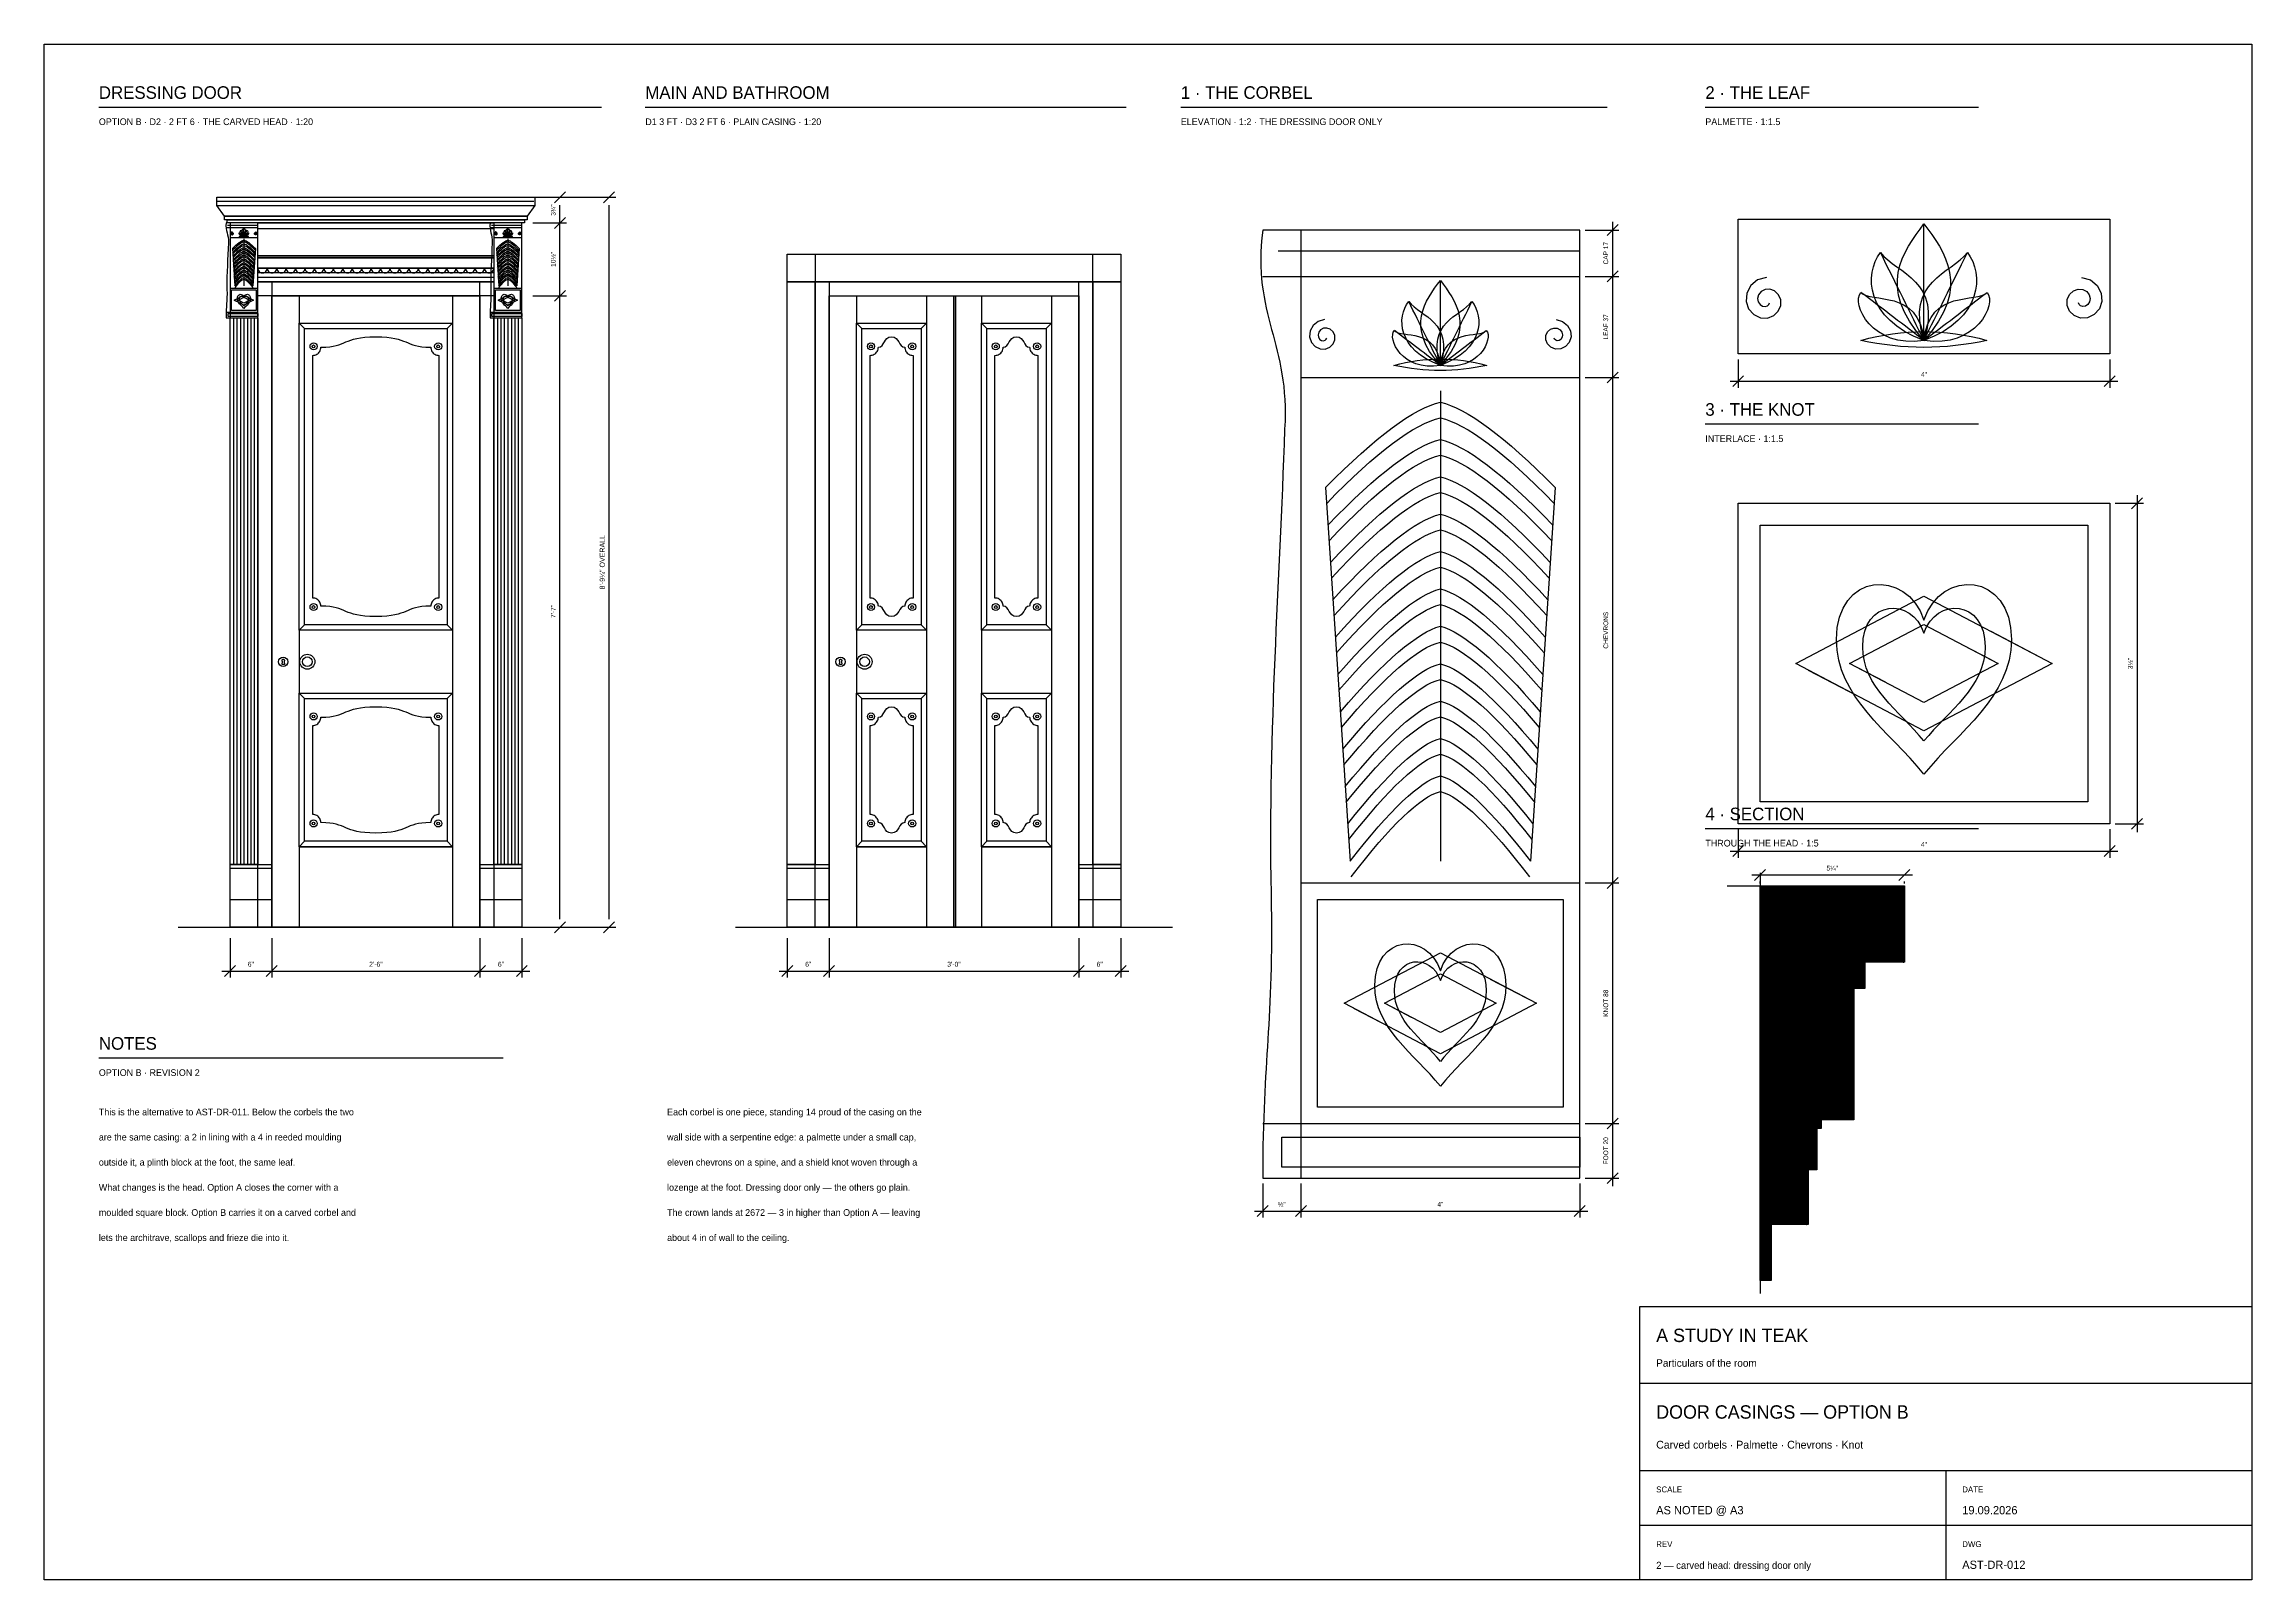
# Model space of a CAD drawing. Header units: inches. Extents: x 0.3 to 16.2, y 0.3 to 11.4.
import ezdxf
from ezdxf.enums import TextEntityAlignment as Align

# ---------------------------------------------------------------- set-up
doc = ezdxf.new("R2010")
doc.units = ezdxf.units.IN
doc.header["$LTSCALE"] = 0.009843
doc.header["$MEASUREMENT"] = 0
for name, color, linetype in [('DIMENSIONS', 1, 'Continuous'), ('GEOMETRY', 7, 'Continuous'), ('HATCH', 8, 'Continuous'), ('TEXT', 7, 'Continuous')]:
    doc.layers.add(name, color=color, linetype=linetype)

msp = doc.modelspace()

# ---------------------------------------------------------------- texts
at = {"layer": 'TEXT'}
for s, height, p in [('DRESSING DOOR', 0.09071, (0.709, 10.984)), ('MAIN AND BATHROOM', 0.09071, (4.646, 10.984)), ('1 · THE CORBEL', 0.09071, (8.504, 10.984)), ('2 · THE LEAF', 0.09071, (12.283, 10.984)), ('OPTION B · D2 · 2 FT 6 · THE CARVED HEAD · 1:20', 0.04819, (0.709, 10.795)), ('D1 3 FT · D3 2 FT 6 · PLAIN CASING · 1:20', 0.04819, (4.646, 10.795)), ('ELEVATION · 1:2 · THE DRESSING DOOR ONLY', 0.04819, (8.504, 10.795)), ('PALMETTE · 1:1.5', 0.04819, (12.283, 10.795)), ('3 · THE KNOT', 0.09071, (12.283, 8.701)), ('INTERLACE · 1:1.5', 0.04819, (12.283, 8.512)), ('4 · SECTION', 0.09071, (12.283, 5.787)), ('THROUGH THE HEAD · 1:5', 0.04819, (12.283, 5.598)), ('NOTES', 0.0907, (0.709, 4.134)), ('OPTION B · REVISION 2', 0.04819, (0.709, 3.945)), ('This is the alternative to AST-DR-011. Below the corbels the two', 0.04819, (0.709, 3.661)), ('Each corbel is one piece, standing 14 proud of the casing on the', 0.04819, (4.803, 3.661)), ('are the same casing: a 2 in lining with a 4 in reeded moulding', 0.04819, (0.709, 3.48)), ('wall side with a serpentine edge: a palmette under a small cap,', 0.04819, (4.803, 3.48)), ('outside it, a plinth block at the foot, the same leaf.', 0.04819, (0.709, 3.299)), ('eleven chevrons on a spine, and a shield knot woven through a', 0.04819, (4.803, 3.299)), ('What changes is the head. Option A closes the corner with a', 0.04819, (0.709, 3.118)), ('lozenge at the foot. Dressing door only — the others go plain.', 0.04819, (4.803, 3.118)), ('moulded square block. Option B carries it on a carved corbel and', 0.04819, (0.709, 2.937)), ('The crown lands at 2672 — 3 in higher than Option A — leaving', 0.04819, (4.803, 2.937)), ('lets the architrave, scallops and frieze die into it.', 0.04819, (0.709, 2.756)), ('about 4 in of wall to the ceiling.', 0.04819, (4.803, 2.756)), ('A STUDY IN TEAK', 0.09638, (11.929, 2.028)), ('Particulars of the room', 0.05386, (11.929, 1.85)), ('DOOR CASINGS — OPTION B', 0.09638, (11.929, 1.476)), ('Carved corbels · Palmette · Chevrons · Knot', 0.05669, (11.929, 1.26)), ('SCALE', 0.0425, (11.929, 0.945)), ('DATE', 0.0425, (14.134, 0.945)), ('AS NOTED @ A3', 0.05953, (11.929, 0.787)), ('19.09.2026', 0.0595, (14.134, 0.787)), ('REV', 0.0425, (11.929, 0.551)), ('DWG', 0.0425, (14.134, 0.551)), ('2 — carved head: dressing door only', 0.05102, (11.929, 0.394)), ('AST-DR-012', 0.0595, (14.134, 0.394))]:
    msp.add_text(s, height=height, dxfattribs=at).set_placement(p)
for s, height, p in [('3¾"', 0.034, (4, 10.183)), ('10½"', 0.034, (4, 9.828)), ('CAP 17', 0.034, (11.583, 9.872)), ('LEAF 37', 0.034, (11.583, 9.341)), ('8\'-9¼" OVERALL', 0.03685, (4.354, 7.646)), ('7\'-7"', 0.034, (4, 7.291)), ('CHEVRONS', 0.034, (11.583, 7.156)), ('3½"', 0.034, (15.362, 6.916)), ('KNOT 88', 0.034, (11.583, 4.469)), ('FOOT 20', 0.034, (11.583, 3.406))]:
    msp.add_text(s, height=height, rotation=90, dxfattribs=at).set_placement(p, align=Align.CENTER)
for s, height, p in [('4"', 0.034, (13.858, 8.981)), ('4"', 0.034, (13.858, 5.596)), ('5¼"', 0.034, (13.197, 5.425)), ('6"', 0.0354, (1.804, 4.732)), ('2\'-6"', 0.0354, (2.705, 4.732)), ('6"', 0.0354, (3.606, 4.732)), ('6"', 0.0354, (5.82, 4.732)), ('3\'-0"', 0.0354, (6.87, 4.732)), ('6"', 0.0354, (7.92, 4.732)), ('½"', 0.034, (9.232, 3.004)), ('4"', 0.034, (10.374, 3.004))]:
    msp.add_text(s, height=height, dxfattribs=at).set_placement(p, align=Align.CENTER)

# ---------------------------------------------------------------- hatches: boundary and pattern name
at = {"layer": 'HATCH'}
h = msp.add_hatch(dxfattribs=at)
h.set_pattern_fill('ANSI31', scale=0.015748031)
h.paths.add_polyline_path([(12.677, 5.315), (13.717, 5.315), (13.717, 4.764), (13.433, 4.764), (13.433, 4.575), (13.354, 4.575), (13.354, 3.63), (13.118, 3.63), (13.118, 3.567), (13.087, 3.567), (13.087, 3.268), (13.024, 3.268), (13.024, 2.874), (12.757, 2.874), (12.757, 2.472), (12.677, 2.472), (12.677, 5.315)])

# ---------------------------------------------------------------- linework, layer by layer
at = {"layer": 'DIMENSIONS'}
for p, q in [((3.835, 10.276), (4.079, 10.276)), ((3.835, 10.276), (4.433, 10.276)), ((3.992, 10.236), (4.071, 10.315)), ((4.031, 5.075), (4.031, 10.217)), ((4.346, 10.236), (4.425, 10.315)), ((4.386, 5.075), (4.386, 10.217)), ((3.835, 10.091), (4.079, 10.091)), ((3.992, 10.051), (4.071, 10.13)), ((11.417, 10.039), (11.661, 10.039)), ((11.575, 10), (11.654, 10.079)), ((11.614, 10.098), (11.614, 3.15)), ((11.417, 9.705), (11.661, 9.705)), ((11.575, 9.665), (11.654, 9.744)), ((3.835, 9.565), (4.079, 9.565)), ((3.992, 9.526), (4.071, 9.604)), ((12.52, 9.107), (12.52, 8.903)), ((15.197, 9.107), (15.197, 8.903)), ((11.417, 8.976), (11.661, 8.976)), ((11.575, 8.937), (11.654, 9.016)), ((12.461, 8.95), (15.256, 8.95)), ((12.48, 8.911), (12.559, 8.989)), ((15.157, 8.911), (15.236, 8.989)), ((15.394, 8.13), (15.394, 5.702)), ((15.236, 8.071), (15.441, 8.071)), ((15.354, 8.031), (15.433, 8.11)), ((15.236, 5.761), (15.441, 5.761)), ((15.354, 5.722), (15.433, 5.8)), ((12.48, 5.525), (12.559, 5.604)), ((12.52, 5.722), (12.52, 5.517)), ((15.157, 5.525), (15.236, 5.604)), ((15.197, 5.722), (15.197, 5.517)), ((12.461, 5.564), (15.256, 5.564)), ((12.638, 5.354), (12.717, 5.433)), ((13.677, 5.354), (13.756, 5.433)), ((11.417, 5.335), (11.661, 5.335)), ((11.575, 5.295), (11.654, 5.374)), ((12.618, 5.394), (13.776, 5.394)), ((12.677, 5.331), (12.677, 5.346)), ((13.717, 5.331), (13.717, 5.346)), ((1.654, 4.937), (1.654, 4.654)), ((1.955, 4.937), (1.955, 4.654)), ((3.455, 4.937), (3.455, 4.654)), ((3.756, 4.937), (3.756, 4.654)), ((3.835, 5.016), (4.079, 5.016)), ((3.835, 5.016), (4.433, 5.016)), ((3.992, 4.976), (4.071, 5.055)), ((4.346, 4.976), (4.425, 5.055)), ((5.669, 4.937), (5.669, 4.654)), ((5.97, 4.937), (5.97, 4.654)), ((7.77, 4.937), (7.77, 4.654)), ((8.071, 4.937), (8.071, 4.654)), ((1.594, 4.701), (3.815, 4.701)), ((1.614, 4.661), (1.693, 4.74)), ((1.915, 4.661), (1.994, 4.74)), ((3.415, 4.661), (3.494, 4.74)), ((3.717, 4.661), (3.795, 4.74)), ((5.61, 4.701), (8.13, 4.701)), ((5.63, 4.661), (5.709, 4.74)), ((5.931, 4.661), (6.01, 4.74)), ((7.73, 4.661), (7.809, 4.74)), ((8.031, 4.661), (8.11, 4.74)), ((11.417, 3.602), (11.661, 3.602)), ((11.575, 3.563), (11.654, 3.642)), ((11.417, 3.209), (11.661, 3.209)), ((11.575, 3.169), (11.654, 3.248)), ((9.094, 3.169), (9.094, 2.925)), ((9.37, 3.169), (9.37, 2.925)), ((11.378, 3.169), (11.378, 2.925)), ((9.035, 2.972), (11.437, 2.972)), ((9.055, 2.933), (9.134, 3.012)), ((9.331, 2.933), (9.409, 3.012)), ((11.339, 2.933), (11.417, 3.012))]:
    msp.add_line(p, q, dxfattribs=at)
at = {"layer": 'GEOMETRY'}
for p, q in [((0.709, 10.925), (4.331, 10.925)), ((4.646, 10.925), (8.11, 10.925)), ((8.504, 10.925), (11.575, 10.925)), ((12.283, 10.925), (14.252, 10.925)), ((1.559, 10.215), (3.85, 10.215)), ((1.565, 10.248), (3.844, 10.248)), ((1.626, 10.057), (1.854, 10.057)), ((1.637, 10.075), (1.854, 10.075)), ((1.654, 10.091), (1.654, 9.407)), ((1.854, 10.051), (3.555, 10.051)), ((3.528, 10.057), (3.756, 10.057)), ((3.539, 10.075), (3.756, 10.075)), ((3.555, 10.091), (3.555, 9.407)), ((9.37, 10.039), (9.37, 3.209)), ((1.654, 9.984), (1.854, 9.984)), ((1.671, 9.905), (1.689, 9.636)), ((1.754, 9.975), (1.754, 9.636)), ((1.837, 9.905), (1.819, 9.636)), ((3.555, 9.984), (3.756, 9.984)), ((3.573, 9.905), (3.591, 9.636)), ((3.656, 9.975), (3.656, 9.636)), ((3.738, 9.905), (3.72, 9.636)), ((9.205, 9.889), (11.378, 9.889)), ((1.854, 9.732), (3.555, 9.732)), ((9.094, 9.705), (11.378, 9.705)), ((1.654, 9.62), (1.854, 9.62)), ((1.854, 9.699), (3.555, 9.699)), ((2.152, 9.565), (2.152, 9.368)), ((3.258, 9.565), (3.258, 9.368)), ((3.555, 9.62), (3.756, 9.62)), ((5.669, 9.665), (8.071, 9.665)), ((6.167, 9.565), (6.167, 9.368)), ((6.673, 9.565), (6.673, 9.368)), ((6.882, 9.565), (6.882, 5.016)), ((7.067, 9.565), (7.067, 9.368)), ((7.573, 9.565), (7.573, 9.368)), ((1.626, 9.447), (1.854, 9.447)), ((1.679, 9.407), (1.679, 5.469)), ((1.704, 9.407), (1.704, 5.469)), ((1.729, 9.407), (1.729, 5.469)), ((1.754, 9.407), (1.754, 5.469)), ((1.779, 9.407), (1.779, 5.469)), ((1.804, 9.407), (1.804, 5.469)), ((1.829, 9.407), (1.829, 5.469)), ((3.528, 9.447), (3.756, 9.447)), ((3.58, 9.407), (3.58, 5.469)), ((3.605, 9.407), (3.605, 5.469)), ((3.63, 9.407), (3.63, 5.469)), ((3.656, 9.407), (3.656, 5.469)), ((3.681, 9.407), (3.681, 5.469)), ((3.706, 9.407), (3.706, 5.469)), ((3.731, 9.407), (3.731, 5.469)), ((2.152, 9.368), (3.258, 9.368)), ((2.152, 9.368), (2.191, 9.329)), ((3.258, 9.368), (3.219, 9.329)), ((6.167, 9.368), (6.673, 9.368)), ((6.167, 9.368), (6.207, 9.329)), ((6.673, 9.368), (6.634, 9.329)), ((7.067, 9.368), (7.573, 9.368)), ((7.067, 9.368), (7.106, 9.329)), ((7.573, 9.368), (7.533, 9.329)), ((9.37, 8.976), (11.378, 8.976)), ((10.374, 8.88), (10.374, 5.492)), ((12.283, 8.642), (14.252, 8.642)), ((9.547, 8.183), (9.724, 5.492)), ((11.201, 8.183), (11.024, 5.492)), ((2.152, 7.156), (2.191, 7.195)), ((3.258, 7.156), (3.219, 7.195)), ((6.167, 7.156), (6.207, 7.195)), ((6.673, 7.156), (6.634, 7.195)), ((7.067, 7.156), (7.106, 7.195)), ((7.573, 7.156), (7.533, 7.195)), ((2.152, 7.156), (2.152, 6.703)), ((3.258, 7.156), (3.258, 6.703)), ((6.167, 7.156), (6.167, 6.703)), ((6.673, 7.156), (6.673, 6.703)), ((7.067, 7.156), (7.067, 6.703)), ((7.573, 7.156), (7.573, 6.703)), ((2.152, 6.703), (2.191, 6.663)), ((3.258, 6.703), (3.219, 6.663)), ((6.167, 6.703), (6.207, 6.663)), ((6.673, 6.703), (6.634, 6.663)), ((7.067, 6.703), (7.106, 6.663)), ((7.573, 6.703), (7.533, 6.663)), ((12.283, 5.728), (14.252, 5.728)), ((2.152, 5.596), (2.191, 5.636)), ((2.152, 5.596), (3.258, 5.596)), ((2.152, 5.596), (2.152, 5.016)), ((3.258, 5.596), (3.219, 5.636)), ((3.258, 5.596), (3.258, 5.016)), ((6.167, 5.596), (6.207, 5.636)), ((6.167, 5.596), (6.673, 5.596)), ((6.167, 5.596), (6.167, 5.016)), ((6.673, 5.596), (6.634, 5.636)), ((6.673, 5.596), (6.673, 5.016)), ((7.067, 5.596), (7.106, 5.636)), ((7.067, 5.596), (7.573, 5.596)), ((7.067, 5.596), (7.067, 5.016)), ((7.573, 5.596), (7.533, 5.636)), ((7.573, 5.596), (7.573, 5.016)), ((1.654, 5.441), (1.955, 5.441)), ((3.455, 5.441), (3.756, 5.441)), ((5.669, 5.441), (5.97, 5.441)), ((7.77, 5.441), (8.071, 5.441)), ((12.677, 5.409), (12.677, 2.378)), ((9.37, 5.335), (11.378, 5.335)), ((12.441, 5.315), (12.677, 5.315)), ((1.654, 5.217), (1.955, 5.217)), ((3.455, 5.217), (3.756, 5.217)), ((5.669, 5.217), (5.97, 5.217)), ((7.77, 5.217), (8.071, 5.217)), ((1.28, 5.016), (4.13, 5.016)), ((5.295, 5.016), (8.445, 5.016)), ((0.709, 4.075), (3.622, 4.075)), ((9.094, 3.602), (11.378, 3.602)), ((11.811, 1.732), (16.22, 1.732)), ((11.811, 1.102), (16.22, 1.102)), ((14.016, 1.102), (14.016, 0.315)), ((11.811, 0.709), (16.22, 0.709))]:
    msp.add_line(p, q, dxfattribs=at)
for points in [[(0.315, 11.378), (16.22, 11.378), (16.22, 0.315), (0.315, 0.315), (0.315, 11.378)], [(1.559, 10.276), (3.85, 10.276), (3.85, 10.215), (3.795, 10.138), (1.614, 10.138), (1.559, 10.215), (1.559, 10.276)], [(1.614, 10.138), (3.795, 10.138), (3.795, 10.112), (1.614, 10.112), (1.614, 10.138)], [(1.854, 10.091), (1.626, 10.091)], [(1.626, 9.407), (1.854, 9.407), (1.854, 10.091)], [(1.634, 10.112), (3.776, 10.112), (3.776, 10.091), (1.634, 10.091), (1.634, 10.112)], [(1.67, 10.026), (1.666, 10.025), (1.662, 10.022), (1.66, 10.018), (1.66, 10.013), (1.661, 10.01), (1.664, 10.007), (1.667, 10.005), (1.671, 10.005), (1.674, 10.006), (1.677, 10.008), (1.678, 10.011), (1.678, 10.014), (1.677, 10.017), (1.675, 10.019), (1.672, 10.02), (1.67, 10.02), (1.668, 10.019), (1.666, 10.017), (1.666, 10.015), (1.666, 10.013), (1.667, 10.012), (1.668, 10.011), (1.67, 10.011), (1.671, 10.011), (1.672, 10.012), (1.672, 10.013)], [(1.837, 10.026), (1.842, 10.025), (1.846, 10.022), (1.848, 10.018), (1.848, 10.013), (1.847, 10.01), (1.844, 10.007), (1.841, 10.005), (1.837, 10.005), (1.834, 10.006), (1.831, 10.008), (1.83, 10.011), (1.83, 10.014), (1.831, 10.017), (1.833, 10.019), (1.836, 10.02), (1.838, 10.02), (1.84, 10.019), (1.842, 10.017), (1.842, 10.015), (1.842, 10.013), (1.841, 10.012), (1.84, 10.011), (1.838, 10.011), (1.837, 10.011), (1.836, 10.012), (1.836, 10.013)], [(1.854, 10.091), (3.555, 10.091), (3.555, 9.854), (1.854, 9.854), (1.854, 10.091)], [(3.756, 10.091), (3.528, 10.091)], [(3.528, 9.407), (3.756, 9.407), (3.756, 10.091)], [(3.572, 10.026), (3.567, 10.025), (3.564, 10.022), (3.562, 10.018), (3.561, 10.013), (3.563, 10.01), (3.565, 10.007), (3.569, 10.005), (3.573, 10.005), (3.576, 10.006), (3.578, 10.008), (3.579, 10.011), (3.579, 10.014), (3.578, 10.017), (3.576, 10.019), (3.574, 10.02), (3.571, 10.02), (3.569, 10.019), (3.568, 10.017), (3.567, 10.015), (3.568, 10.013), (3.569, 10.012), (3.57, 10.011), (3.571, 10.011), (3.572, 10.011), (3.573, 10.012), (3.574, 10.013)], [(3.739, 10.026), (3.744, 10.025), (3.747, 10.022), (3.749, 10.018), (3.75, 10.013), (3.748, 10.01), (3.746, 10.007), (3.742, 10.005), (3.739, 10.005), (3.735, 10.006), (3.733, 10.008), (3.732, 10.011), (3.732, 10.014), (3.733, 10.017), (3.735, 10.019), (3.737, 10.02), (3.74, 10.02), (3.742, 10.019), (3.743, 10.017), (3.744, 10.015), (3.743, 10.013), (3.742, 10.012), (3.741, 10.011), (3.74, 10.011), (3.739, 10.011), (3.738, 10.012), (3.737, 10.013)], [(11.378, 10.039), (9.094, 10.039)], [(9.094, 3.209), (11.378, 3.209), (11.378, 10.039)], [(12.52, 10.118), (15.197, 10.118), (15.197, 9.147), (12.52, 9.147), (12.52, 10.118)], [(5.669, 9.866), (5.87, 9.866), (5.87, 5.469), (5.669, 5.469), (5.669, 9.866)], [(5.669, 9.866), (8.071, 9.866), (8.071, 9.665), (5.669, 9.665), (5.669, 9.866)], [(7.87, 9.866), (8.071, 9.866), (8.071, 5.469), (7.87, 5.469), (7.87, 9.866)], [(1.854, 9.854), (3.555, 9.854), (3.555, 9.839), (1.854, 9.839), (1.854, 9.854)], [(1.854, 9.839), (3.555, 9.839), (3.555, 9.764), (1.854, 9.764), (1.854, 9.839)], [(1.854, 9.764), (3.555, 9.764), (3.555, 9.665), (1.854, 9.665), (1.854, 9.764)], [(1.665, 9.608), (1.843, 9.608), (1.843, 9.459), (1.665, 9.459), (1.665, 9.608)], [(1.754, 9.57), (1.823, 9.533), (1.754, 9.497), (1.685, 9.533), (1.754, 9.57)], [(1.754, 9.555), (1.794, 9.533), (1.754, 9.512), (1.714, 9.533), (1.754, 9.555)], [(1.775, 9.544), (1.79, 9.536)], [(1.79, 9.551), (1.816, 9.537)], [(1.854, 9.665), (1.955, 9.665), (1.955, 5.016), (1.854, 5.016), (1.854, 9.665)], [(1.854, 9.665), (3.555, 9.665), (3.555, 9.565), (1.854, 9.565), (1.854, 9.665)], [(1.955, 9.565), (3.455, 9.565), (3.455, 5.016), (1.955, 5.016), (1.955, 9.565)], [(1.955, 9.565), (3.455, 9.565), (3.455, 5.016), (1.955, 5.016), (1.955, 9.565)], [(3.455, 9.665), (3.555, 9.665), (3.555, 5.016), (3.455, 5.016), (3.455, 9.665)], [(3.567, 9.608), (3.744, 9.608), (3.744, 9.459), (3.567, 9.459), (3.567, 9.608)], [(3.656, 9.57), (3.725, 9.533), (3.656, 9.497), (3.586, 9.533), (3.656, 9.57)], [(3.656, 9.555), (3.696, 9.533), (3.656, 9.512), (3.615, 9.533), (3.656, 9.555)], [(3.676, 9.544), (3.692, 9.536)], [(3.692, 9.551), (3.718, 9.537)], [(5.87, 9.665), (5.97, 9.665), (5.97, 5.016), (5.87, 5.016), (5.87, 9.665)], [(5.97, 9.565), (7.77, 9.565), (7.77, 5.016), (5.97, 5.016), (5.97, 9.565)], [(5.97, 9.565), (6.87, 9.565), (6.87, 5.016), (5.97, 5.016), (5.97, 9.565)], [(6.87, 9.565), (7.77, 9.565), (7.77, 5.016), (6.87, 5.016), (6.87, 9.565)], [(7.77, 9.665), (7.87, 9.665), (7.87, 5.016), (7.77, 5.016), (7.77, 9.665)], [(12.723, 9.698), (12.66, 9.679), (12.61, 9.639), (12.582, 9.585), (12.577, 9.525), (12.595, 9.471), (12.632, 9.43), (12.68, 9.407), (12.73, 9.405), (12.776, 9.423), (12.809, 9.455), (12.826, 9.496), (12.826, 9.539), (12.809, 9.575), (12.781, 9.601), (12.747, 9.613), (12.714, 9.61), (12.686, 9.596), (12.667, 9.572), (12.66, 9.546), (12.664, 9.521), (12.677, 9.502), (12.695, 9.49), (12.713, 9.487), (12.73, 9.492), (12.741, 9.502), (12.746, 9.514)], [(14.993, 9.698), (15.057, 9.679), (15.106, 9.639), (15.135, 9.585), (15.14, 9.525), (15.122, 9.471), (15.085, 9.43), (15.037, 9.407), (14.986, 9.405), (14.941, 9.423), (14.907, 9.455), (14.89, 9.496), (14.891, 9.539), (14.907, 9.575), (14.935, 9.601), (14.969, 9.613), (15.003, 9.61), (15.031, 9.596), (15.049, 9.572), (15.056, 9.546), (15.052, 9.521), (15.04, 9.502), (15.022, 9.49), (15.003, 9.487), (14.987, 9.492), (14.976, 9.502), (14.971, 9.514)], [(1.64, 9.437), (1.854, 9.437), (1.854, 9.415), (1.64, 9.415), (1.64, 9.437)], [(1.654, 9.407), (1.854, 9.407), (1.854, 5.469), (1.654, 5.469), (1.654, 9.407)], [(1.718, 9.516), (1.692, 9.53)], [(1.733, 9.523), (1.718, 9.531)], [(3.541, 9.437), (3.756, 9.437), (3.756, 9.415), (3.541, 9.415), (3.541, 9.437)], [(3.555, 9.407), (3.756, 9.407), (3.756, 5.469), (3.555, 5.469), (3.555, 9.407)], [(3.619, 9.516), (3.593, 9.53)], [(3.635, 9.523), (3.619, 9.531)], [(9.539, 9.394), (9.493, 9.381), (9.457, 9.352), (9.436, 9.312), (9.432, 9.269), (9.445, 9.229), (9.472, 9.199), (9.507, 9.182), (9.544, 9.181), (9.577, 9.194), (9.601, 9.218), (9.614, 9.247), (9.613, 9.278), (9.602, 9.305), (9.581, 9.324), (9.556, 9.332), (9.532, 9.331), (9.511, 9.32), (9.498, 9.303), (9.493, 9.284), (9.496, 9.266), (9.505, 9.251), (9.518, 9.243), (9.532, 9.241), (9.544, 9.245), (9.552, 9.252), (9.555, 9.261)], [(11.209, 9.394), (11.255, 9.381), (11.291, 9.352), (11.312, 9.312), (11.316, 9.269), (11.303, 9.229), (11.276, 9.199), (11.241, 9.182), (11.204, 9.181), (11.171, 9.194), (11.147, 9.218), (11.134, 9.247), (11.135, 9.278), (11.146, 9.305), (11.167, 9.324), (11.192, 9.332), (11.216, 9.331), (11.237, 9.32), (11.25, 9.303), (11.255, 9.284), (11.252, 9.266), (11.243, 9.251), (11.23, 9.243), (11.216, 9.241), (11.205, 9.245), (11.196, 9.252), (11.193, 9.261)], [(2.152, 9.368), (3.258, 9.368), (3.258, 7.156), (2.152, 7.156), (2.152, 9.368)], [(2.191, 9.329), (3.219, 9.329), (3.219, 7.195), (2.191, 7.195), (2.191, 9.329)], [(6.167, 9.368), (6.673, 9.368), (6.673, 7.156), (6.167, 7.156), (6.167, 9.368)], [(6.207, 9.329), (6.634, 9.329), (6.634, 7.195), (6.207, 7.195), (6.207, 9.329)], [(7.067, 9.368), (7.573, 9.368), (7.573, 7.156), (7.067, 7.156), (7.067, 9.368)], [(7.106, 9.329), (7.533, 9.329), (7.533, 7.195), (7.106, 7.195), (7.106, 9.329)], [(2.25, 7.388), (2.25, 9.136)], [(3.159, 9.136), (3.159, 7.388)], [(6.266, 7.388), (6.266, 9.136)], [(6.575, 9.136), (6.575, 7.388)], [(7.165, 7.388), (7.165, 9.136)], [(7.474, 9.136), (7.474, 7.388)], [(12.52, 8.071), (15.197, 8.071), (15.197, 5.761), (12.52, 5.761), (12.52, 8.071)], [(12.677, 7.913), (15.039, 7.913), (15.039, 5.919), (12.677, 5.919), (12.677, 7.913)], [(13.858, 7.401), (14.782, 6.916), (13.858, 6.431), (12.934, 6.916), (13.858, 7.401)], [(13.858, 7.197), (14.394, 6.916), (13.858, 6.635), (13.322, 6.916), (13.858, 7.197)], [(14.137, 7.051), (14.34, 6.944)], [(14.339, 7.149), (14.69, 6.965)], [(2.043, 6.931), (2.046, 6.909), (2.029, 6.909), (2.031, 6.931)], [(6.059, 6.931), (6.062, 6.909), (6.044, 6.909), (6.047, 6.931)], [(13.378, 6.683), (13.027, 6.867)], [(13.58, 6.781), (13.376, 6.888)], [(2.152, 6.703), (3.258, 6.703), (3.258, 5.596), (2.152, 5.596), (2.152, 6.703)], [(6.167, 6.703), (6.673, 6.703), (6.673, 5.596), (6.167, 5.596), (6.167, 6.703)], [(7.067, 6.703), (7.573, 6.703), (7.573, 5.596), (7.067, 5.596), (7.067, 6.703)], [(2.191, 6.663), (3.219, 6.663), (3.219, 5.636), (2.191, 5.636), (2.191, 6.663)], [(6.207, 6.663), (6.634, 6.663), (6.634, 5.636), (6.207, 5.636), (6.207, 6.663)], [(7.106, 6.663), (7.533, 6.663), (7.533, 5.636), (7.106, 5.636), (7.106, 6.663)], [(2.25, 5.829), (2.25, 6.47)], [(3.159, 6.47), (3.159, 5.829)], [(6.266, 5.829), (6.266, 6.47)], [(6.575, 6.47), (6.575, 5.829)], [(7.165, 5.829), (7.165, 6.47)], [(7.474, 6.47), (7.474, 5.829)], [(1.654, 5.469), (1.955, 5.469), (1.955, 5.016), (1.654, 5.016), (1.654, 5.469)], [(3.455, 5.469), (3.756, 5.469), (3.756, 5.016), (3.455, 5.016), (3.455, 5.469)], [(5.669, 5.469), (5.97, 5.469), (5.97, 5.016), (5.669, 5.016), (5.669, 5.469)], [(7.77, 5.469), (8.071, 5.469), (8.071, 5.016), (7.77, 5.016), (7.77, 5.469)], [(12.677, 5.315), (13.717, 5.315), (13.717, 4.764), (13.433, 4.764), (13.433, 4.575), (13.354, 4.575), (13.354, 3.63), (13.118, 3.63), (13.118, 3.567), (13.087, 3.567), (13.087, 3.268), (13.024, 3.268), (13.024, 2.874), (12.757, 2.874), (12.757, 2.472), (12.677, 2.472), (12.677, 5.315)], [(9.488, 5.217), (11.26, 5.217), (11.26, 3.72), (9.488, 3.72), (9.488, 5.217)], [(10.374, 4.832), (11.067, 4.469), (10.374, 4.105), (9.681, 4.469), (10.374, 4.832)], [(10.374, 4.68), (10.776, 4.469), (10.374, 4.257), (9.972, 4.469), (10.374, 4.68)], [(10.734, 4.643), (10.998, 4.505)], [(10.583, 4.57), (10.736, 4.49)], [(10.014, 4.294), (9.75, 4.432)], [(10.165, 4.367), (10.012, 4.447)], [(9.232, 3.504), (11.378, 3.504), (11.378, 3.287), (9.232, 3.287), (9.232, 3.504)], [(11.811, 2.283), (16.22, 2.283), (16.22, 0.315), (11.811, 0.315), (11.811, 2.283)]]:
    msp.add_lwpolyline(points, dxfattribs=at)
for centre, radius in [((2.256, 9.201), 0.0256), ((3.154, 9.201), 0.0256), ((6.272, 9.201), 0.0256), ((6.569, 9.201), 0.0256), ((7.171, 9.201), 0.0256), ((7.469, 9.201), 0.0256), ((2.256, 9.201), 0.0102), ((3.154, 9.201), 0.0102), ((6.272, 9.201), 0.0102), ((6.569, 9.201), 0.0102), ((7.171, 9.201), 0.0102), ((7.469, 9.201), 0.0102), ((2.256, 7.323), 0.0256), ((2.256, 7.323), 0.0102), ((3.154, 7.323), 0.0256), ((3.154, 7.323), 0.0102), ((6.272, 7.323), 0.0256), ((6.272, 7.323), 0.0102), ((6.569, 7.323), 0.0256), ((6.569, 7.323), 0.0102), ((7.171, 7.323), 0.0256), ((7.171, 7.323), 0.0102), ((7.469, 7.323), 0.0256), ((7.469, 7.323), 0.0102), ((2.037, 6.929), 0.0335), ((2.211, 6.929), 0.0541), ((2.211, 6.929), 0.0344), ((6.053, 6.929), 0.0335), ((6.226, 6.929), 0.0541), ((6.226, 6.929), 0.0344), ((2.256, 6.535), 0.0256), ((2.256, 6.535), 0.0102), ((3.154, 6.535), 0.0256), ((3.154, 6.535), 0.0102), ((6.272, 6.535), 0.0256), ((6.272, 6.535), 0.0102), ((6.569, 6.535), 0.0256), ((6.569, 6.535), 0.0102), ((7.171, 6.535), 0.0256), ((7.171, 6.535), 0.0102), ((7.469, 6.535), 0.0256), ((7.469, 6.535), 0.0102), ((2.256, 5.764), 0.0256), ((2.256, 5.764), 0.0102), ((3.154, 5.764), 0.0256), ((3.154, 5.764), 0.0102), ((6.272, 5.764), 0.0256), ((6.272, 5.764), 0.0102), ((6.569, 5.764), 0.0256), ((6.569, 5.764), 0.0102), ((7.171, 5.764), 0.0256), ((7.171, 5.764), 0.0102), ((7.469, 5.764), 0.0256), ((7.469, 5.764), 0.0102)]:
    msp.add_circle(centre, radius, dxfattribs=at)
for points in [[(1.626, 10.091), (1.618, 10.029), (1.646, 10.009), (1.642, 9.947)], [(1.721, 10.018), (1.726, 10.012), (1.751, 10.021), (1.754, 9.993)], [(1.754, 9.993), (1.723, 10.004), (1.722, 10.028), (1.731, 10.039)], [(1.754, 9.993), (1.729, 10.021), (1.743, 10.039), (1.754, 10.054)], [(1.731, 10.039), (1.74, 10.028), (1.764, 10.024), (1.754, 9.993)], [(1.754, 9.993), (1.747, 10.007), (1.739, 10.022), (1.731, 10.039)], [(1.754, 9.993), (1.744, 10.024), (1.768, 10.028), (1.777, 10.039)], [(1.754, 10.054), (1.765, 10.039), (1.779, 10.021), (1.754, 9.993)], [(1.754, 9.993), (1.754, 10.012), (1.754, 10.032), (1.754, 10.054)], [(1.777, 10.039), (1.786, 10.028), (1.785, 10.004), (1.754, 9.993)], [(1.754, 9.993), (1.761, 10.007), (1.769, 10.022), (1.777, 10.039)], [(1.754, 9.993), (1.757, 10.021), (1.782, 10.012), (1.787, 10.018)], [(3.528, 10.091), (3.52, 10.029), (3.547, 10.009), (3.543, 9.947)], [(3.622, 10.018), (3.628, 10.012), (3.653, 10.021), (3.656, 9.993)], [(3.656, 9.993), (3.625, 10.004), (3.624, 10.028), (3.633, 10.039)], [(3.656, 9.993), (3.63, 10.021), (3.645, 10.039), (3.656, 10.054)], [(3.633, 10.039), (3.641, 10.028), (3.666, 10.024), (3.656, 9.993)], [(3.656, 9.993), (3.649, 10.007), (3.641, 10.022), (3.633, 10.039)], [(3.656, 9.993), (3.645, 10.024), (3.67, 10.028), (3.678, 10.039)], [(3.656, 10.054), (3.666, 10.039), (3.681, 10.021), (3.656, 9.993)], [(3.656, 9.993), (3.656, 10.012), (3.656, 10.032), (3.656, 10.054)], [(3.678, 10.039), (3.687, 10.028), (3.687, 10.004), (3.656, 9.993)], [(3.656, 9.993), (3.663, 10.007), (3.67, 10.022), (3.678, 10.039)], [(3.656, 9.993), (3.658, 10.021), (3.683, 10.012), (3.689, 10.018)], [(9.094, 10.039), (9.016, 9.425), (9.291, 9.22), (9.252, 8.605)], [(13.858, 9.244), (13.513, 9.63), (13.71, 9.882), (13.858, 10.084)], [(13.858, 10.084), (14.006, 9.882), (14.204, 9.63), (13.858, 9.244)], [(13.858, 9.244), (13.858, 9.502), (13.858, 9.782), (13.858, 10.084)], [(1.671, 9.905), (1.708, 9.942), (1.735, 9.962), (1.754, 9.967)], [(1.672, 9.894), (1.708, 9.931), (1.735, 9.951), (1.754, 9.955)], [(1.673, 9.878), (1.709, 9.915), (1.736, 9.936), (1.754, 9.94)], [(1.674, 9.867), (1.709, 9.904), (1.736, 9.924), (1.754, 9.928)], [(1.675, 9.851), (1.71, 9.888), (1.736, 9.909), (1.754, 9.913)], [(1.676, 9.84), (1.71, 9.877), (1.736, 9.897), (1.754, 9.901)], [(1.677, 9.824), (1.711, 9.861), (1.736, 9.882), (1.754, 9.886)], [(1.677, 9.813), (1.711, 9.85), (1.737, 9.87), (1.754, 9.874)], [(1.754, 9.993), (1.726, 9.988), (1.716, 10.012), (1.721, 10.018)], [(1.754, 9.993), (1.744, 10.001), (1.733, 10.009), (1.721, 10.018)], [(1.721, 9.993), (1.743, 9.999), (1.765, 9.999), (1.787, 9.993)], [(1.787, 9.993), (1.765, 9.988), (1.743, 9.988), (1.721, 9.993)], [(1.787, 10.018), (1.792, 10.012), (1.781, 9.988), (1.754, 9.993)], [(1.754, 9.993), (1.764, 10.001), (1.775, 10.009), (1.787, 10.018)], [(1.754, 9.967), (1.773, 9.962), (1.8, 9.942), (1.837, 9.905)], [(1.754, 9.955), (1.773, 9.951), (1.8, 9.931), (1.836, 9.894)], [(1.754, 9.94), (1.772, 9.936), (1.799, 9.915), (1.835, 9.878)], [(1.754, 9.928), (1.772, 9.924), (1.799, 9.904), (1.834, 9.867)], [(1.754, 9.913), (1.772, 9.909), (1.798, 9.888), (1.833, 9.851)], [(1.754, 9.901), (1.772, 9.897), (1.798, 9.877), (1.832, 9.84)], [(1.754, 9.886), (1.771, 9.882), (1.797, 9.861), (1.831, 9.824)], [(1.754, 9.874), (1.771, 9.87), (1.797, 9.85), (1.831, 9.813)], [(3.573, 9.905), (3.609, 9.942), (3.637, 9.962), (3.656, 9.967)], [(3.574, 9.894), (3.61, 9.931), (3.637, 9.951), (3.656, 9.955)], [(3.575, 9.878), (3.61, 9.915), (3.637, 9.936), (3.656, 9.94)], [(3.575, 9.867), (3.611, 9.904), (3.637, 9.924), (3.656, 9.928)], [(3.576, 9.851), (3.611, 9.888), (3.638, 9.909), (3.656, 9.913)], [(3.577, 9.84), (3.612, 9.877), (3.638, 9.897), (3.656, 9.901)], [(3.578, 9.824), (3.612, 9.861), (3.638, 9.882), (3.656, 9.886)], [(3.579, 9.813), (3.613, 9.85), (3.638, 9.87), (3.656, 9.874)], [(3.656, 9.993), (3.628, 9.988), (3.617, 10.012), (3.622, 10.018)], [(3.656, 9.993), (3.645, 10.001), (3.634, 10.009), (3.622, 10.018)], [(3.622, 9.993), (3.644, 9.999), (3.667, 9.999), (3.689, 9.993)], [(3.689, 9.993), (3.667, 9.988), (3.644, 9.988), (3.622, 9.993)], [(3.689, 10.018), (3.694, 10.012), (3.683, 9.988), (3.656, 9.993)], [(3.656, 9.993), (3.666, 10.001), (3.677, 10.009), (3.689, 10.018)], [(3.656, 9.967), (3.674, 9.962), (3.702, 9.942), (3.738, 9.905)], [(3.656, 9.955), (3.674, 9.951), (3.701, 9.931), (3.737, 9.894)], [(3.656, 9.94), (3.674, 9.936), (3.701, 9.915), (3.736, 9.878)], [(3.656, 9.928), (3.674, 9.924), (3.7, 9.904), (3.736, 9.867)], [(3.656, 9.913), (3.673, 9.909), (3.7, 9.888), (3.735, 9.851)], [(3.656, 9.901), (3.673, 9.897), (3.699, 9.877), (3.734, 9.84)], [(3.656, 9.886), (3.673, 9.882), (3.699, 9.861), (3.733, 9.824)], [(3.656, 9.874), (3.673, 9.87), (3.698, 9.85), (3.732, 9.813)], [(13.858, 9.244), (13.435, 9.397), (13.426, 9.725), (13.545, 9.876)], [(13.545, 9.876), (13.665, 9.725), (13.993, 9.673), (13.858, 9.244)], [(13.858, 9.244), (13.762, 9.438), (13.658, 9.649), (13.545, 9.876)], [(13.858, 9.244), (13.724, 9.673), (14.052, 9.725), (14.171, 9.876)], [(14.171, 9.876), (14.291, 9.725), (14.281, 9.397), (13.858, 9.244)], [(13.858, 9.244), (13.954, 9.438), (14.059, 9.649), (14.171, 9.876)], [(1.678, 9.797), (1.712, 9.834), (1.737, 9.855), (1.754, 9.859)], [(1.679, 9.786), (1.712, 9.823), (1.737, 9.843), (1.754, 9.848)], [(1.68, 9.77), (1.713, 9.807), (1.737, 9.828), (1.754, 9.832)], [(1.681, 9.759), (1.713, 9.796), (1.737, 9.817), (1.754, 9.821)], [(1.682, 9.743), (1.714, 9.78), (1.738, 9.801), (1.754, 9.805)], [(1.683, 9.732), (1.714, 9.769), (1.738, 9.79), (1.754, 9.794)], [(1.684, 9.717), (1.715, 9.754), (1.738, 9.774), (1.754, 9.778)], [(1.684, 9.705), (1.715, 9.742), (1.738, 9.763), (1.754, 9.767)], [(1.685, 9.69), (1.716, 9.727), (1.738, 9.747), (1.754, 9.751)], [(1.686, 9.678), (1.716, 9.715), (1.739, 9.736), (1.754, 9.74)], [(1.687, 9.663), (1.717, 9.7), (1.739, 9.72), (1.754, 9.724)], [(1.688, 9.651), (1.717, 9.688), (1.739, 9.709), (1.754, 9.713)], [(1.754, 9.859), (1.771, 9.855), (1.796, 9.834), (1.83, 9.797)], [(1.754, 9.848), (1.771, 9.843), (1.796, 9.823), (1.829, 9.786)], [(1.754, 9.832), (1.771, 9.828), (1.795, 9.807), (1.828, 9.77)], [(1.754, 9.821), (1.77, 9.817), (1.795, 9.796), (1.827, 9.759)], [(1.754, 9.805), (1.77, 9.801), (1.794, 9.78), (1.826, 9.743)], [(1.754, 9.794), (1.77, 9.79), (1.794, 9.769), (1.825, 9.732)], [(1.754, 9.778), (1.77, 9.774), (1.793, 9.754), (1.824, 9.717)], [(1.754, 9.767), (1.77, 9.763), (1.793, 9.742), (1.823, 9.705)], [(1.754, 9.751), (1.769, 9.747), (1.792, 9.727), (1.822, 9.69)], [(1.754, 9.74), (1.769, 9.736), (1.792, 9.715), (1.822, 9.678)], [(1.754, 9.724), (1.769, 9.72), (1.791, 9.7), (1.821, 9.663)], [(1.754, 9.713), (1.769, 9.709), (1.791, 9.688), (1.82, 9.651)], [(3.58, 9.797), (3.613, 9.834), (3.638, 9.855), (3.656, 9.859)], [(3.581, 9.786), (3.614, 9.823), (3.639, 9.843), (3.656, 9.848)], [(3.582, 9.77), (3.614, 9.807), (3.639, 9.828), (3.656, 9.832)], [(3.582, 9.759), (3.615, 9.796), (3.639, 9.817), (3.656, 9.821)], [(3.583, 9.743), (3.615, 9.78), (3.639, 9.801), (3.656, 9.805)], [(3.584, 9.732), (3.616, 9.769), (3.639, 9.79), (3.656, 9.794)], [(3.585, 9.717), (3.616, 9.754), (3.64, 9.774), (3.656, 9.778)], [(3.586, 9.705), (3.617, 9.742), (3.64, 9.763), (3.656, 9.767)], [(3.587, 9.69), (3.617, 9.727), (3.64, 9.747), (3.656, 9.751)], [(3.588, 9.678), (3.618, 9.715), (3.64, 9.736), (3.656, 9.74)], [(3.589, 9.663), (3.618, 9.7), (3.64, 9.72), (3.656, 9.724)], [(3.59, 9.651), (3.619, 9.688), (3.641, 9.709), (3.656, 9.713)], [(3.656, 9.859), (3.673, 9.855), (3.698, 9.834), (3.731, 9.797)], [(3.656, 9.848), (3.672, 9.843), (3.697, 9.823), (3.73, 9.786)], [(3.656, 9.832), (3.672, 9.828), (3.697, 9.807), (3.729, 9.77)], [(3.656, 9.821), (3.672, 9.817), (3.696, 9.796), (3.729, 9.759)], [(3.656, 9.805), (3.672, 9.801), (3.696, 9.78), (3.728, 9.743)], [(3.656, 9.794), (3.672, 9.79), (3.695, 9.769), (3.727, 9.732)], [(3.656, 9.778), (3.671, 9.774), (3.695, 9.754), (3.726, 9.717)], [(3.656, 9.767), (3.671, 9.763), (3.694, 9.742), (3.725, 9.705)], [(3.656, 9.751), (3.671, 9.747), (3.694, 9.727), (3.724, 9.69)], [(3.656, 9.74), (3.671, 9.736), (3.693, 9.715), (3.723, 9.678)], [(3.656, 9.724), (3.671, 9.72), (3.693, 9.7), (3.722, 9.663)], [(3.656, 9.713), (3.67, 9.709), (3.692, 9.688), (3.721, 9.651)], [(1.689, 9.636), (1.718, 9.673), (1.739, 9.693), (1.754, 9.697)], [(1.69, 9.625), (1.718, 9.661), (1.739, 9.682), (1.754, 9.686)], [(1.707, 9.546), (1.707, 9.583), (1.744, 9.585), (1.754, 9.557)], [(1.754, 9.474), (1.735, 9.497), (1.707, 9.515), (1.707, 9.546)], [(1.721, 9.543), (1.721, 9.568), (1.747, 9.57), (1.754, 9.55)], [(1.754, 9.697), (1.769, 9.693), (1.79, 9.673), (1.819, 9.636)], [(1.754, 9.686), (1.768, 9.682), (1.79, 9.661), (1.818, 9.625)], [(3.591, 9.636), (3.619, 9.673), (3.641, 9.693), (3.656, 9.697)], [(3.591, 9.625), (3.62, 9.661), (3.641, 9.682), (3.656, 9.686)], [(3.608, 9.546), (3.608, 9.583), (3.646, 9.585), (3.656, 9.557)], [(3.656, 9.474), (3.637, 9.497), (3.608, 9.515), (3.608, 9.546)], [(3.622, 9.543), (3.622, 9.568), (3.649, 9.57), (3.656, 9.55)], [(3.656, 9.697), (3.67, 9.693), (3.692, 9.673), (3.72, 9.636)], [(3.656, 9.686), (3.67, 9.682), (3.691, 9.661), (3.72, 9.625)], [(10.374, 9.064), (10.12, 9.345), (10.265, 9.529), (10.374, 9.676)], [(10.374, 9.676), (10.483, 9.529), (10.628, 9.345), (10.374, 9.064)], [(10.374, 9.064), (10.374, 9.251), (10.374, 9.455), (10.374, 9.676)], [(13.858, 9.244), (13.482, 9.183), (13.332, 9.507), (13.404, 9.59)], [(13.404, 9.59), (13.476, 9.507), (13.817, 9.623), (13.858, 9.244)], [(13.858, 9.244), (13.719, 9.35), (13.568, 9.465), (13.404, 9.59)], [(13.858, 9.244), (13.9, 9.623), (14.241, 9.507), (14.313, 9.59)], [(14.313, 9.59), (14.385, 9.507), (14.235, 9.183), (13.858, 9.244)], [(13.858, 9.244), (13.998, 9.35), (14.149, 9.465), (14.313, 9.59)], [(1.754, 9.492), (1.741, 9.508), (1.721, 9.521), (1.721, 9.543)], [(3.656, 9.492), (3.642, 9.508), (3.622, 9.521), (3.622, 9.543)], [(10.374, 9.064), (10.064, 9.174), (10.058, 9.414), (10.146, 9.524)], [(10.146, 9.524), (10.234, 9.414), (10.474, 9.377), (10.374, 9.064)], [(10.374, 9.064), (10.304, 9.205), (10.228, 9.358), (10.146, 9.524)], [(10.374, 9.064), (10.274, 9.377), (10.514, 9.414), (10.602, 9.524)], [(10.602, 9.524), (10.69, 9.414), (10.684, 9.174), (10.374, 9.064)], [(10.374, 9.064), (10.444, 9.205), (10.52, 9.358), (10.602, 9.524)], [(10.374, 9.064), (10.098, 9.018), (9.99, 9.255), (10.043, 9.316)], [(10.043, 9.316), (10.096, 9.255), (10.345, 9.342), (10.374, 9.064)], [(10.374, 9.064), (10.273, 9.141), (10.162, 9.225), (10.043, 9.316)], [(10.374, 9.064), (10.403, 9.342), (10.652, 9.255), (10.705, 9.316)], [(10.705, 9.316), (10.758, 9.255), (10.65, 9.018), (10.374, 9.064)], [(10.374, 9.064), (10.475, 9.141), (10.586, 9.225), (10.705, 9.316)], [(13.404, 9.244), (13.707, 9.328), (14.01, 9.328), (14.312, 9.244)], [(14.312, 9.244), (14.01, 9.177), (13.707, 9.177), (13.404, 9.244)], [(10.04, 9.064), (10.263, 9.125), (10.485, 9.125), (10.708, 9.064)], [(10.708, 9.064), (10.485, 9.015), (10.263, 9.015), (10.04, 9.064)], [(9.547, 8.183), (9.911, 8.553), (10.187, 8.758), (10.374, 8.799)], [(10.374, 8.799), (10.561, 8.758), (10.837, 8.553), (11.201, 8.183)], [(9.555, 8.07), (9.915, 8.44), (10.188, 8.645), (10.374, 8.686)], [(10.374, 8.686), (10.56, 8.645), (10.833, 8.44), (11.193, 8.07)], [(9.565, 7.914), (9.921, 8.284), (10.191, 8.489), (10.374, 8.53)], [(10.374, 8.53), (10.557, 8.489), (10.827, 8.284), (11.183, 7.914)], [(9.572, 7.801), (9.925, 8.171), (10.192, 8.376), (10.374, 8.417)], [(10.374, 8.417), (10.556, 8.376), (10.823, 8.171), (11.176, 7.801)], [(9.583, 7.645), (9.931, 8.015), (10.195, 8.22), (10.374, 8.261)], [(9.59, 7.532), (9.935, 7.902), (10.196, 8.107), (10.374, 8.148)], [(10.374, 8.261), (10.553, 8.22), (10.817, 8.015), (11.165, 7.645)], [(10.374, 8.148), (10.552, 8.107), (10.813, 7.902), (11.158, 7.532)], [(9.6, 7.376), (9.941, 7.746), (10.199, 7.951), (10.374, 7.992)], [(10.374, 7.992), (10.549, 7.951), (10.807, 7.746), (11.148, 7.376)], [(9.608, 7.263), (9.945, 7.632), (10.2, 7.838), (10.374, 7.879)], [(10.374, 7.879), (10.548, 7.838), (10.803, 7.632), (11.14, 7.263)], [(9.618, 7.107), (9.951, 7.476), (10.203, 7.682), (10.374, 7.723)], [(10.374, 7.723), (10.545, 7.682), (10.797, 7.476), (11.13, 7.107)], [(9.626, 6.994), (9.955, 7.363), (10.204, 7.569), (10.374, 7.61)], [(10.374, 7.61), (10.544, 7.569), (10.793, 7.363), (11.122, 6.994)], [(13.228, 7.089), (13.228, 7.574), (13.732, 7.609), (13.858, 7.228)], [(9.636, 6.838), (9.961, 7.207), (10.207, 7.412), (10.374, 7.454)], [(9.643, 6.725), (9.965, 7.094), (10.208, 7.299), (10.374, 7.341)], [(10.374, 7.454), (10.541, 7.412), (10.787, 7.207), (11.112, 6.838)], [(10.374, 7.341), (10.54, 7.299), (10.783, 7.094), (11.105, 6.725)], [(13.417, 7.037), (13.417, 7.377), (13.77, 7.401), (13.858, 7.134)], [(9.654, 6.569), (9.971, 6.938), (10.211, 7.143), (10.374, 7.184)], [(10.374, 7.184), (10.537, 7.143), (10.777, 6.938), (11.094, 6.569)], [(9.661, 6.456), (9.975, 6.825), (10.212, 7.03), (10.374, 7.071)], [(10.374, 7.071), (10.536, 7.03), (10.773, 6.825), (11.087, 6.456)], [(13.858, 6.119), (13.606, 6.431), (13.228, 6.673), (13.228, 7.089)], [(13.858, 6.358), (13.682, 6.576), (13.417, 6.746), (13.417, 7.037)], [(9.671, 6.3), (9.98, 6.669), (10.215, 6.874), (10.374, 6.915)], [(10.374, 6.915), (10.533, 6.874), (10.768, 6.669), (11.077, 6.3)], [(9.679, 6.186), (9.985, 6.556), (10.216, 6.761), (10.374, 6.802)], [(10.374, 6.802), (10.532, 6.761), (10.763, 6.556), (11.069, 6.186)], [(9.689, 6.03), (9.99, 6.4), (10.219, 6.605), (10.374, 6.646)], [(9.696, 5.917), (9.995, 6.287), (10.22, 6.492), (10.374, 6.533)], [(10.374, 6.646), (10.529, 6.605), (10.758, 6.4), (11.059, 6.03)], [(10.374, 6.533), (10.528, 6.492), (10.753, 6.287), (11.052, 5.917)], [(9.707, 5.761), (10, 6.131), (10.223, 6.336), (10.374, 6.377)], [(10.374, 6.377), (10.525, 6.336), (10.748, 6.131), (11.041, 5.761)], [(9.714, 5.648), (10.004, 6.018), (10.224, 6.223), (10.374, 6.264)], [(10.374, 6.264), (10.524, 6.223), (10.744, 6.018), (11.034, 5.648)], [(9.724, 5.492), (10.01, 5.862), (10.227, 6.067), (10.374, 6.108)], [(10.374, 6.108), (10.521, 6.067), (10.738, 5.862), (11.024, 5.492)], [(9.732, 5.379), (10.014, 5.749), (10.228, 5.954), (10.374, 5.995)], [(10.374, 5.995), (10.52, 5.954), (10.734, 5.749), (11.016, 5.379)], [(9.902, 4.598), (9.902, 4.962), (10.28, 4.988), (10.374, 4.702)], [(10.043, 4.559), (10.043, 4.814), (10.308, 4.832), (10.374, 4.632)], [(10.374, 3.871), (10.185, 4.105), (9.902, 4.287), (9.902, 4.598)], [(10.374, 4.05), (10.242, 4.214), (10.043, 4.341), (10.043, 4.559)]]:
    msp.add_open_spline(points, degree=3, dxfattribs=at)
for points, knots in [([(1.642, 9.947), (1.638, 9.831), (1.63, 9.735), (1.632, 9.612), (1.634, 9.517), (1.626, 9.496), (1.626, 9.407)], [0, 0, 0, 0, 1, 1, 1, 2, 2, 2, 2]), ([(3.543, 9.947), (3.539, 9.831), (3.531, 9.735), (3.533, 9.612), (3.535, 9.517), (3.528, 9.496), (3.528, 9.407)], [0, 0, 0, 0, 1, 1, 1, 2, 2, 2, 2]), ([(1.854, 9.764), (1.854, 9.758), (1.856, 9.752), (1.859, 9.747), (1.862, 9.742), (1.866, 9.737), (1.871, 9.734), (1.877, 9.731), (1.882, 9.73), (1.888, 9.73), (1.894, 9.73), (1.9, 9.731), (1.905, 9.734), (1.911, 9.737), (1.915, 9.742), (1.918, 9.747), (1.921, 9.752), (1.922, 9.758), (1.922, 9.764)], [0, 0, 0, 0, 1, 1, 1, 2, 2, 2, 3, 3, 3, 4, 4, 4, 5, 5, 5, 6, 6, 6, 6]), ([(1.922, 9.764), (1.922, 9.758), (1.924, 9.752), (1.927, 9.747), (1.93, 9.742), (1.934, 9.737), (1.939, 9.734), (1.945, 9.731), (1.95, 9.73), (1.956, 9.73), (1.962, 9.73), (1.968, 9.731), (1.973, 9.734), (1.979, 9.737), (1.983, 9.742), (1.986, 9.747), (1.989, 9.752), (1.99, 9.758), (1.99, 9.764)], [0, 0, 0, 0, 1, 1, 1, 2, 2, 2, 3, 3, 3, 4, 4, 4, 5, 5, 5, 6, 6, 6, 6]), ([(1.99, 9.764), (1.99, 9.758), (1.992, 9.752), (1.995, 9.747), (1.998, 9.742), (2.002, 9.737), (2.007, 9.734), (2.013, 9.731), (2.018, 9.73), (2.024, 9.73), (2.03, 9.73), (2.036, 9.731), (2.041, 9.734), (2.047, 9.737), (2.051, 9.742), (2.054, 9.747), (2.057, 9.752), (2.058, 9.758), (2.058, 9.764)], [0, 0, 0, 0, 1, 1, 1, 2, 2, 2, 3, 3, 3, 4, 4, 4, 5, 5, 5, 6, 6, 6, 6]), ([(2.058, 9.764), (2.058, 9.758), (2.06, 9.752), (2.063, 9.747), (2.066, 9.742), (2.07, 9.737), (2.075, 9.734), (2.081, 9.731), (2.086, 9.73), (2.092, 9.73), (2.098, 9.73), (2.104, 9.731), (2.109, 9.734), (2.115, 9.737), (2.119, 9.742), (2.122, 9.747), (2.125, 9.752), (2.126, 9.758), (2.126, 9.764)], [0, 0, 0, 0, 1, 1, 1, 2, 2, 2, 3, 3, 3, 4, 4, 4, 5, 5, 5, 6, 6, 6, 6]), ([(2.126, 9.764), (2.126, 9.758), (2.128, 9.752), (2.131, 9.747), (2.134, 9.742), (2.138, 9.737), (2.143, 9.734), (2.149, 9.731), (2.155, 9.73), (2.16, 9.73), (2.166, 9.73), (2.172, 9.731), (2.177, 9.734), (2.183, 9.737), (2.187, 9.742), (2.19, 9.747), (2.193, 9.752), (2.194, 9.758), (2.194, 9.764)], [0, 0, 0, 0, 1, 1, 1, 2, 2, 2, 3, 3, 3, 4, 4, 4, 5, 5, 5, 6, 6, 6, 6]), ([(2.194, 9.764), (2.194, 9.758), (2.196, 9.752), (2.199, 9.747), (2.202, 9.742), (2.206, 9.737), (2.211, 9.734), (2.217, 9.731), (2.223, 9.73), (2.229, 9.73), (2.234, 9.73), (2.24, 9.731), (2.246, 9.734), (2.251, 9.737), (2.255, 9.742), (2.258, 9.747), (2.261, 9.752), (2.263, 9.758), (2.263, 9.764)], [0, 0, 0, 0, 1, 1, 1, 2, 2, 2, 3, 3, 3, 4, 4, 4, 5, 5, 5, 6, 6, 6, 6]), ([(2.263, 9.764), (2.263, 9.758), (2.264, 9.752), (2.267, 9.747), (2.27, 9.742), (2.274, 9.737), (2.28, 9.734), (2.285, 9.731), (2.291, 9.73), (2.297, 9.73), (2.303, 9.73), (2.308, 9.731), (2.314, 9.734), (2.319, 9.737), (2.323, 9.742), (2.326, 9.747), (2.329, 9.752), (2.331, 9.758), (2.331, 9.764)], [0, 0, 0, 0, 1, 1, 1, 2, 2, 2, 3, 3, 3, 4, 4, 4, 5, 5, 5, 6, 6, 6, 6]), ([(2.331, 9.764), (2.331, 9.758), (2.332, 9.752), (2.335, 9.747), (2.338, 9.742), (2.342, 9.737), (2.348, 9.734), (2.353, 9.731), (2.359, 9.73), (2.365, 9.73), (2.371, 9.73), (2.376, 9.731), (2.382, 9.734), (2.387, 9.737), (2.391, 9.742), (2.394, 9.747), (2.397, 9.752), (2.399, 9.758), (2.399, 9.764)], [0, 0, 0, 0, 1, 1, 1, 2, 2, 2, 3, 3, 3, 4, 4, 4, 5, 5, 5, 6, 6, 6, 6]), ([(2.399, 9.764), (2.399, 9.758), (2.4, 9.752), (2.403, 9.747), (2.406, 9.742), (2.41, 9.737), (2.416, 9.734), (2.421, 9.731), (2.427, 9.73), (2.433, 9.73), (2.439, 9.73), (2.444, 9.731), (2.45, 9.734), (2.455, 9.737), (2.459, 9.742), (2.462, 9.747), (2.465, 9.752), (2.467, 9.758), (2.467, 9.764)], [0, 0, 0, 0, 1, 1, 1, 2, 2, 2, 3, 3, 3, 4, 4, 4, 5, 5, 5, 6, 6, 6, 6]), ([(2.467, 9.764), (2.467, 9.758), (2.468, 9.752), (2.471, 9.747), (2.474, 9.742), (2.478, 9.737), (2.484, 9.734), (2.489, 9.731), (2.495, 9.73), (2.501, 9.73), (2.507, 9.73), (2.512, 9.731), (2.518, 9.734), (2.523, 9.737), (2.527, 9.742), (2.53, 9.747), (2.533, 9.752), (2.535, 9.758), (2.535, 9.764)], [0, 0, 0, 0, 1, 1, 1, 2, 2, 2, 3, 3, 3, 4, 4, 4, 5, 5, 5, 6, 6, 6, 6]), ([(2.535, 9.764), (2.535, 9.758), (2.536, 9.752), (2.539, 9.747), (2.542, 9.742), (2.546, 9.737), (2.552, 9.734), (2.557, 9.731), (2.563, 9.73), (2.569, 9.73), (2.575, 9.73), (2.58, 9.731), (2.586, 9.734), (2.591, 9.737), (2.595, 9.742), (2.598, 9.747), (2.601, 9.752), (2.603, 9.758), (2.603, 9.764)], [0, 0, 0, 0, 1, 1, 1, 2, 2, 2, 3, 3, 3, 4, 4, 4, 5, 5, 5, 6, 6, 6, 6]), ([(2.603, 9.764), (2.603, 9.758), (2.604, 9.752), (2.607, 9.747), (2.61, 9.742), (2.615, 9.737), (2.62, 9.734), (2.625, 9.731), (2.631, 9.73), (2.637, 9.73), (2.643, 9.73), (2.649, 9.731), (2.654, 9.734), (2.659, 9.737), (2.663, 9.742), (2.666, 9.747), (2.669, 9.752), (2.671, 9.758), (2.671, 9.764)], [0, 0, 0, 0, 1, 1, 1, 2, 2, 2, 3, 3, 3, 4, 4, 4, 5, 5, 5, 6, 6, 6, 6]), ([(2.671, 9.764), (2.671, 9.758), (2.672, 9.752), (2.675, 9.747), (2.678, 9.742), (2.683, 9.737), (2.688, 9.734), (2.693, 9.731), (2.699, 9.73), (2.705, 9.73), (2.711, 9.73), (2.717, 9.731), (2.722, 9.734), (2.727, 9.737), (2.731, 9.742), (2.734, 9.747), (2.737, 9.752), (2.739, 9.758), (2.739, 9.764)], [0, 0, 0, 0, 1, 1, 1, 2, 2, 2, 3, 3, 3, 4, 4, 4, 5, 5, 5, 6, 6, 6, 6]), ([(2.739, 9.764), (2.739, 9.758), (2.74, 9.752), (2.743, 9.747), (2.746, 9.742), (2.751, 9.737), (2.756, 9.734), (2.761, 9.731), (2.767, 9.73), (2.773, 9.73), (2.779, 9.73), (2.785, 9.731), (2.79, 9.734), (2.795, 9.737), (2.799, 9.742), (2.802, 9.747), (2.805, 9.752), (2.807, 9.758), (2.807, 9.764)], [0, 0, 0, 0, 1, 1, 1, 2, 2, 2, 3, 3, 3, 4, 4, 4, 5, 5, 5, 6, 6, 6, 6]), ([(2.807, 9.764), (2.807, 9.758), (2.808, 9.752), (2.811, 9.747), (2.814, 9.742), (2.819, 9.737), (2.824, 9.734), (2.829, 9.731), (2.835, 9.73), (2.841, 9.73), (2.847, 9.73), (2.853, 9.731), (2.858, 9.734), (2.863, 9.737), (2.867, 9.742), (2.87, 9.747), (2.873, 9.752), (2.875, 9.758), (2.875, 9.764)], [0, 0, 0, 0, 1, 1, 1, 2, 2, 2, 3, 3, 3, 4, 4, 4, 5, 5, 5, 6, 6, 6, 6]), ([(2.875, 9.764), (2.875, 9.758), (2.876, 9.752), (2.879, 9.747), (2.882, 9.742), (2.887, 9.737), (2.892, 9.734), (2.897, 9.731), (2.903, 9.73), (2.909, 9.73), (2.915, 9.73), (2.921, 9.731), (2.926, 9.734), (2.931, 9.737), (2.935, 9.742), (2.938, 9.747), (2.941, 9.752), (2.943, 9.758), (2.943, 9.764)], [0, 0, 0, 0, 1, 1, 1, 2, 2, 2, 3, 3, 3, 4, 4, 4, 5, 5, 5, 6, 6, 6, 6]), ([(2.943, 9.764), (2.943, 9.758), (2.944, 9.752), (2.947, 9.747), (2.95, 9.742), (2.955, 9.737), (2.96, 9.734), (2.965, 9.731), (2.971, 9.73), (2.977, 9.73), (2.983, 9.73), (2.989, 9.731), (2.994, 9.734), (2.999, 9.737), (3.003, 9.742), (3.006, 9.747), (3.009, 9.752), (3.011, 9.758), (3.011, 9.764)], [0, 0, 0, 0, 1, 1, 1, 2, 2, 2, 3, 3, 3, 4, 4, 4, 5, 5, 5, 6, 6, 6, 6]), ([(3.011, 9.764), (3.011, 9.758), (3.012, 9.752), (3.015, 9.747), (3.018, 9.742), (3.023, 9.737), (3.028, 9.734), (3.033, 9.731), (3.039, 9.73), (3.045, 9.73), (3.051, 9.73), (3.057, 9.731), (3.062, 9.734), (3.067, 9.737), (3.071, 9.742), (3.074, 9.747), (3.077, 9.752), (3.079, 9.758), (3.079, 9.764)], [0, 0, 0, 0, 1, 1, 1, 2, 2, 2, 3, 3, 3, 4, 4, 4, 5, 5, 5, 6, 6, 6, 6]), ([(3.079, 9.764), (3.079, 9.758), (3.08, 9.752), (3.083, 9.747), (3.086, 9.742), (3.091, 9.737), (3.096, 9.734), (3.101, 9.731), (3.107, 9.73), (3.113, 9.73), (3.119, 9.73), (3.125, 9.731), (3.13, 9.734), (3.135, 9.737), (3.139, 9.742), (3.142, 9.747), (3.145, 9.752), (3.147, 9.758), (3.147, 9.764)], [0, 0, 0, 0, 1, 1, 1, 2, 2, 2, 3, 3, 3, 4, 4, 4, 5, 5, 5, 6, 6, 6, 6]), ([(3.147, 9.764), (3.147, 9.758), (3.149, 9.752), (3.151, 9.747), (3.154, 9.742), (3.159, 9.737), (3.164, 9.734), (3.169, 9.731), (3.175, 9.73), (3.181, 9.73), (3.187, 9.73), (3.193, 9.731), (3.198, 9.734), (3.203, 9.737), (3.207, 9.742), (3.21, 9.747), (3.213, 9.752), (3.215, 9.758), (3.215, 9.764)], [0, 0, 0, 0, 1, 1, 1, 2, 2, 2, 3, 3, 3, 4, 4, 4, 5, 5, 5, 6, 6, 6, 6]), ([(3.215, 9.764), (3.215, 9.758), (3.217, 9.752), (3.22, 9.747), (3.223, 9.742), (3.227, 9.737), (3.232, 9.734), (3.237, 9.731), (3.243, 9.73), (3.249, 9.73), (3.255, 9.73), (3.261, 9.731), (3.266, 9.734), (3.271, 9.737), (3.275, 9.742), (3.278, 9.747), (3.281, 9.752), (3.283, 9.758), (3.283, 9.764)], [0, 0, 0, 0, 1, 1, 1, 2, 2, 2, 3, 3, 3, 4, 4, 4, 5, 5, 5, 6, 6, 6, 6]), ([(3.283, 9.764), (3.283, 9.758), (3.285, 9.752), (3.288, 9.747), (3.291, 9.742), (3.295, 9.737), (3.3, 9.734), (3.305, 9.731), (3.311, 9.73), (3.317, 9.73), (3.323, 9.73), (3.329, 9.731), (3.334, 9.734), (3.339, 9.737), (3.343, 9.742), (3.346, 9.747), (3.349, 9.752), (3.351, 9.758), (3.351, 9.764)], [0, 0, 0, 0, 1, 1, 1, 2, 2, 2, 3, 3, 3, 4, 4, 4, 5, 5, 5, 6, 6, 6, 6]), ([(3.351, 9.764), (3.351, 9.758), (3.353, 9.752), (3.356, 9.747), (3.359, 9.742), (3.363, 9.737), (3.368, 9.734), (3.373, 9.731), (3.379, 9.73), (3.385, 9.73), (3.391, 9.73), (3.397, 9.731), (3.402, 9.734), (3.407, 9.737), (3.412, 9.742), (3.414, 9.747), (3.417, 9.752), (3.419, 9.758), (3.419, 9.764)], [0, 0, 0, 0, 1, 1, 1, 2, 2, 2, 3, 3, 3, 4, 4, 4, 5, 5, 5, 6, 6, 6, 6]), ([(3.419, 9.764), (3.419, 9.758), (3.421, 9.752), (3.424, 9.747), (3.427, 9.742), (3.431, 9.737), (3.436, 9.734), (3.441, 9.731), (3.447, 9.73), (3.453, 9.73), (3.459, 9.73), (3.465, 9.731), (3.47, 9.734), (3.475, 9.737), (3.48, 9.742), (3.483, 9.747), (3.486, 9.752), (3.487, 9.758), (3.487, 9.764)], [0, 0, 0, 0, 1, 1, 1, 2, 2, 2, 3, 3, 3, 4, 4, 4, 5, 5, 5, 6, 6, 6, 6]), ([(3.487, 9.764), (3.487, 9.758), (3.489, 9.752), (3.492, 9.747), (3.495, 9.742), (3.499, 9.737), (3.504, 9.734), (3.509, 9.731), (3.515, 9.73), (3.521, 9.73), (3.527, 9.73), (3.533, 9.731), (3.538, 9.734), (3.543, 9.737), (3.548, 9.742), (3.551, 9.747), (3.554, 9.752), (3.555, 9.758), (3.555, 9.764)], [0, 0, 0, 0, 1, 1, 1, 2, 2, 2, 3, 3, 3, 4, 4, 4, 5, 5, 5, 6, 6, 6, 6]), ([(1.754, 9.557), (1.763, 9.585), (1.801, 9.583), (1.801, 9.546), (1.801, 9.515), (1.773, 9.497), (1.754, 9.474)], [0, 0, 0, 0, 1, 1, 1, 2, 2, 2, 2]), ([(1.754, 9.55), (1.761, 9.57), (1.787, 9.568), (1.787, 9.543), (1.787, 9.521), (1.767, 9.508), (1.754, 9.492)], [0, 0, 0, 0, 1, 1, 1, 2, 2, 2, 2]), ([(3.656, 9.557), (3.665, 9.585), (3.703, 9.583), (3.703, 9.546), (3.703, 9.515), (3.674, 9.497), (3.656, 9.474)], [0, 0, 0, 0, 1, 1, 1, 2, 2, 2, 2]), ([(3.656, 9.55), (3.662, 9.57), (3.689, 9.568), (3.689, 9.543), (3.689, 9.521), (3.669, 9.508), (3.656, 9.492)], [0, 0, 0, 0, 1, 1, 1, 2, 2, 2, 2]), ([(2.309, 9.195), (2.507, 9.195), (2.459, 9.27), (2.705, 9.27), (2.95, 9.27), (2.903, 9.195), (3.1, 9.195)], [0, 0, 0, 0, 1, 1, 1, 2, 2, 2, 2]), ([(6.325, 9.195), (6.373, 9.195), (6.361, 9.27), (6.42, 9.27), (6.479, 9.27), (6.468, 9.195), (6.516, 9.195)], [0, 0, 0, 0, 1, 1, 1, 2, 2, 2, 2]), ([(7.224, 9.195), (7.272, 9.195), (7.261, 9.27), (7.32, 9.27), (7.379, 9.27), (7.368, 9.195), (7.415, 9.195)], [0, 0, 0, 0, 1, 1, 1, 2, 2, 2, 2]), ([(2.25, 9.136), (2.26, 9.136), (2.271, 9.139), (2.28, 9.144), (2.289, 9.149), (2.296, 9.156), (2.301, 9.165), (2.306, 9.174), (2.309, 9.185), (2.309, 9.195)], [0, 0, 0, 0, 1, 1, 1, 2, 2, 2, 3, 3, 3, 3]), ([(3.1, 9.195), (3.1, 9.185), (3.103, 9.174), (3.108, 9.165), (3.113, 9.156), (3.121, 9.149), (3.13, 9.144), (3.139, 9.139), (3.149, 9.136), (3.159, 9.136)], [0, 0, 0, 0, 1, 1, 1, 2, 2, 2, 3, 3, 3, 3]), ([(6.266, 9.136), (6.276, 9.136), (6.286, 9.139), (6.295, 9.144), (6.304, 9.149), (6.312, 9.156), (6.317, 9.165), (6.322, 9.174), (6.325, 9.185), (6.325, 9.195)], [0, 0, 0, 0, 1, 1, 1, 2, 2, 2, 3, 3, 3, 3]), ([(6.516, 9.195), (6.516, 9.185), (6.518, 9.174), (6.524, 9.165), (6.529, 9.156), (6.536, 9.149), (6.545, 9.144), (6.554, 9.139), (6.564, 9.136), (6.575, 9.136)], [0, 0, 0, 0, 1, 1, 1, 2, 2, 2, 3, 3, 3, 3]), ([(7.165, 9.136), (7.176, 9.136), (7.186, 9.139), (7.195, 9.144), (7.204, 9.149), (7.211, 9.156), (7.216, 9.165), (7.222, 9.174), (7.224, 9.185), (7.224, 9.195)], [0, 0, 0, 0, 1, 1, 1, 2, 2, 2, 3, 3, 3, 3]), ([(7.415, 9.195), (7.415, 9.185), (7.418, 9.174), (7.423, 9.165), (7.428, 9.156), (7.436, 9.149), (7.445, 9.144), (7.454, 9.139), (7.464, 9.136), (7.474, 9.136)], [0, 0, 0, 0, 1, 1, 1, 2, 2, 2, 3, 3, 3, 3]), ([(9.252, 8.605), (9.213, 7.444), (9.134, 6.487), (9.154, 5.258), (9.173, 4.302), (9.094, 4.097), (9.094, 3.209)], [0, 0, 0, 0, 1, 1, 1, 2, 2, 2, 2]), ([(13.858, 7.228), (13.984, 7.609), (14.488, 7.574), (14.488, 7.089), (14.488, 6.673), (14.11, 6.431), (13.858, 6.119)], [0, 0, 0, 0, 1, 1, 1, 2, 2, 2, 2]), ([(2.309, 7.329), (2.309, 7.339), (2.306, 7.349), (2.301, 7.358), (2.296, 7.367), (2.289, 7.375), (2.28, 7.38), (2.271, 7.385), (2.26, 7.388), (2.25, 7.388)], [0, 0, 0, 0, 1, 1, 1, 2, 2, 2, 3, 3, 3, 3]), ([(3.1, 7.329), (2.903, 7.329), (2.95, 7.254), (2.705, 7.254), (2.459, 7.254), (2.507, 7.329), (2.309, 7.329)], [0, 0, 0, 0, 1, 1, 1, 2, 2, 2, 2]), ([(3.159, 7.388), (3.149, 7.388), (3.139, 7.385), (3.13, 7.38), (3.121, 7.375), (3.113, 7.367), (3.108, 7.358), (3.103, 7.349), (3.1, 7.339), (3.1, 7.329)], [0, 0, 0, 0, 1, 1, 1, 2, 2, 2, 3, 3, 3, 3]), ([(6.325, 7.329), (6.325, 7.339), (6.322, 7.349), (6.317, 7.358), (6.312, 7.367), (6.304, 7.375), (6.295, 7.38), (6.286, 7.385), (6.276, 7.388), (6.266, 7.388)], [0, 0, 0, 0, 1, 1, 1, 2, 2, 2, 3, 3, 3, 3]), ([(6.516, 7.329), (6.468, 7.329), (6.479, 7.254), (6.42, 7.254), (6.361, 7.254), (6.373, 7.329), (6.325, 7.329)], [0, 0, 0, 0, 1, 1, 1, 2, 2, 2, 2]), ([(6.575, 7.388), (6.564, 7.388), (6.554, 7.385), (6.545, 7.38), (6.536, 7.375), (6.529, 7.367), (6.524, 7.358), (6.518, 7.349), (6.516, 7.339), (6.516, 7.329)], [0, 0, 0, 0, 1, 1, 1, 2, 2, 2, 3, 3, 3, 3]), ([(7.224, 7.329), (7.224, 7.339), (7.222, 7.349), (7.216, 7.358), (7.211, 7.367), (7.204, 7.375), (7.195, 7.38), (7.186, 7.385), (7.176, 7.388), (7.165, 7.388)], [0, 0, 0, 0, 1, 1, 1, 2, 2, 2, 3, 3, 3, 3]), ([(7.415, 7.329), (7.368, 7.329), (7.379, 7.254), (7.32, 7.254), (7.261, 7.254), (7.272, 7.329), (7.224, 7.329)], [0, 0, 0, 0, 1, 1, 1, 2, 2, 2, 2]), ([(7.474, 7.388), (7.464, 7.388), (7.454, 7.385), (7.445, 7.38), (7.436, 7.375), (7.428, 7.367), (7.423, 7.358), (7.418, 7.349), (7.415, 7.339), (7.415, 7.329)], [0, 0, 0, 0, 1, 1, 1, 2, 2, 2, 3, 3, 3, 3]), ([(13.858, 7.134), (13.946, 7.401), (14.299, 7.377), (14.299, 7.037), (14.299, 6.746), (14.035, 6.576), (13.858, 6.358)], [0, 0, 0, 0, 1, 1, 1, 2, 2, 2, 2]), ([(2.031, 6.931), (2.03, 6.932), (2.03, 6.933), (2.029, 6.935), (2.029, 6.936), (2.028, 6.937), (2.029, 6.939), (2.029, 6.94), (2.029, 6.942), (2.03, 6.943), (2.031, 6.944), (2.032, 6.945), (2.033, 6.946), (2.035, 6.946), (2.036, 6.947), (2.037, 6.947), (2.039, 6.947), (2.04, 6.946), (2.042, 6.946), (2.043, 6.945), (2.044, 6.944), (2.045, 6.943), (2.045, 6.942), (2.046, 6.94), (2.046, 6.939), (2.046, 6.937), (2.046, 6.936), (2.046, 6.935), (2.045, 6.933), (2.044, 6.932), (2.043, 6.931)], [0, 0, 0, 0, 1, 1, 1, 2, 2, 2, 3, 3, 3, 4, 4, 4, 5, 5, 5, 6, 6, 6, 7, 7, 7, 8, 8, 8, 9, 9, 9, 10, 10, 10, 10]), ([(6.047, 6.931), (6.046, 6.932), (6.045, 6.933), (6.045, 6.935), (6.044, 6.936), (6.044, 6.937), (6.044, 6.939), (6.045, 6.94), (6.045, 6.942), (6.046, 6.943), (6.047, 6.944), (6.048, 6.945), (6.049, 6.946), (6.05, 6.946), (6.052, 6.947), (6.053, 6.947), (6.055, 6.947), (6.056, 6.946), (6.057, 6.946), (6.059, 6.945), (6.06, 6.944), (6.06, 6.943), (6.061, 6.942), (6.062, 6.94), (6.062, 6.939), (6.062, 6.937), (6.062, 6.936), (6.061, 6.935), (6.061, 6.933), (6.06, 6.932), (6.059, 6.931)], [0, 0, 0, 0, 1, 1, 1, 2, 2, 2, 3, 3, 3, 4, 4, 4, 5, 5, 5, 6, 6, 6, 7, 7, 7, 8, 8, 8, 9, 9, 9, 10, 10, 10, 10]), ([(2.25, 6.47), (2.26, 6.47), (2.271, 6.473), (2.28, 6.478), (2.289, 6.484), (2.296, 6.491), (2.301, 6.5), (2.306, 6.509), (2.309, 6.519), (2.309, 6.53)], [0, 0, 0, 0, 1, 1, 1, 2, 2, 2, 3, 3, 3, 3]), ([(2.309, 6.53), (2.507, 6.53), (2.459, 6.604), (2.705, 6.604), (2.95, 6.604), (2.903, 6.53), (3.1, 6.53)], [0, 0, 0, 0, 1, 1, 1, 2, 2, 2, 2]), ([(3.1, 6.53), (3.1, 6.519), (3.103, 6.509), (3.108, 6.5), (3.113, 6.491), (3.121, 6.484), (3.13, 6.478), (3.139, 6.473), (3.149, 6.47), (3.159, 6.47)], [0, 0, 0, 0, 1, 1, 1, 2, 2, 2, 3, 3, 3, 3]), ([(6.266, 6.47), (6.276, 6.47), (6.286, 6.473), (6.295, 6.478), (6.304, 6.484), (6.312, 6.491), (6.317, 6.5), (6.322, 6.509), (6.325, 6.519), (6.325, 6.53)], [0, 0, 0, 0, 1, 1, 1, 2, 2, 2, 3, 3, 3, 3]), ([(6.325, 6.53), (6.373, 6.53), (6.361, 6.604), (6.42, 6.604), (6.479, 6.604), (6.468, 6.53), (6.516, 6.53)], [0, 0, 0, 0, 1, 1, 1, 2, 2, 2, 2]), ([(6.516, 6.53), (6.516, 6.519), (6.518, 6.509), (6.524, 6.5), (6.529, 6.491), (6.536, 6.484), (6.545, 6.478), (6.554, 6.473), (6.564, 6.47), (6.575, 6.47)], [0, 0, 0, 0, 1, 1, 1, 2, 2, 2, 3, 3, 3, 3]), ([(7.165, 6.47), (7.176, 6.47), (7.186, 6.473), (7.195, 6.478), (7.204, 6.484), (7.211, 6.491), (7.216, 6.5), (7.222, 6.509), (7.224, 6.519), (7.224, 6.53)], [0, 0, 0, 0, 1, 1, 1, 2, 2, 2, 3, 3, 3, 3]), ([(7.224, 6.53), (7.272, 6.53), (7.261, 6.604), (7.32, 6.604), (7.379, 6.604), (7.368, 6.53), (7.415, 6.53)], [0, 0, 0, 0, 1, 1, 1, 2, 2, 2, 2]), ([(7.415, 6.53), (7.415, 6.519), (7.418, 6.509), (7.423, 6.5), (7.428, 6.491), (7.436, 6.484), (7.445, 6.478), (7.454, 6.473), (7.464, 6.47), (7.474, 6.47)], [0, 0, 0, 0, 1, 1, 1, 2, 2, 2, 3, 3, 3, 3]), ([(2.309, 5.77), (2.309, 5.78), (2.306, 5.79), (2.301, 5.799), (2.296, 5.808), (2.289, 5.816), (2.28, 5.821), (2.271, 5.826), (2.26, 5.829), (2.25, 5.829)], [0, 0, 0, 0, 1, 1, 1, 2, 2, 2, 3, 3, 3, 3]), ([(3.1, 5.77), (2.903, 5.77), (2.95, 5.695), (2.705, 5.695), (2.459, 5.695), (2.507, 5.77), (2.309, 5.77)], [0, 0, 0, 0, 1, 1, 1, 2, 2, 2, 2]), ([(3.159, 5.829), (3.149, 5.829), (3.139, 5.826), (3.13, 5.821), (3.121, 5.816), (3.113, 5.808), (3.108, 5.799), (3.103, 5.79), (3.1, 5.78), (3.1, 5.77)], [0, 0, 0, 0, 1, 1, 1, 2, 2, 2, 3, 3, 3, 3]), ([(6.325, 5.77), (6.325, 5.78), (6.322, 5.79), (6.317, 5.799), (6.312, 5.808), (6.304, 5.816), (6.295, 5.821), (6.286, 5.826), (6.276, 5.829), (6.266, 5.829)], [0, 0, 0, 0, 1, 1, 1, 2, 2, 2, 3, 3, 3, 3]), ([(6.516, 5.77), (6.468, 5.77), (6.479, 5.695), (6.42, 5.695), (6.361, 5.695), (6.373, 5.77), (6.325, 5.77)], [0, 0, 0, 0, 1, 1, 1, 2, 2, 2, 2]), ([(6.575, 5.829), (6.564, 5.829), (6.554, 5.826), (6.545, 5.821), (6.536, 5.816), (6.529, 5.808), (6.524, 5.799), (6.518, 5.79), (6.516, 5.78), (6.516, 5.77)], [0, 0, 0, 0, 1, 1, 1, 2, 2, 2, 3, 3, 3, 3]), ([(7.224, 5.77), (7.224, 5.78), (7.222, 5.79), (7.216, 5.799), (7.211, 5.808), (7.204, 5.816), (7.195, 5.821), (7.186, 5.826), (7.176, 5.829), (7.165, 5.829)], [0, 0, 0, 0, 1, 1, 1, 2, 2, 2, 3, 3, 3, 3]), ([(7.415, 5.77), (7.368, 5.77), (7.379, 5.695), (7.32, 5.695), (7.261, 5.695), (7.272, 5.77), (7.224, 5.77)], [0, 0, 0, 0, 1, 1, 1, 2, 2, 2, 2]), ([(7.474, 5.829), (7.464, 5.829), (7.454, 5.826), (7.445, 5.821), (7.436, 5.816), (7.428, 5.808), (7.423, 5.799), (7.418, 5.79), (7.415, 5.78), (7.415, 5.77)], [0, 0, 0, 0, 1, 1, 1, 2, 2, 2, 3, 3, 3, 3]), ([(10.374, 4.702), (10.469, 4.988), (10.846, 4.962), (10.846, 4.598), (10.846, 4.287), (10.563, 4.105), (10.374, 3.871)], [0, 0, 0, 0, 1, 1, 1, 2, 2, 2, 2]), ([(10.374, 4.632), (10.44, 4.832), (10.705, 4.814), (10.705, 4.559), (10.705, 4.341), (10.506, 4.214), (10.374, 4.05)], [0, 0, 0, 0, 1, 1, 1, 2, 2, 2, 2])]:
    msp.add_open_spline(points, degree=3, knots=knots, dxfattribs=at)

msp.set_redraw_order([(e.dxf.handle, doc.entitydb.next_handle()) for e in msp.query("TEXT MTEXT ATTDEF DIMENSION ARC_DIMENSION")])  # texts and dimensions are drawn at this point

doc.saveas('drawing.dxf')
